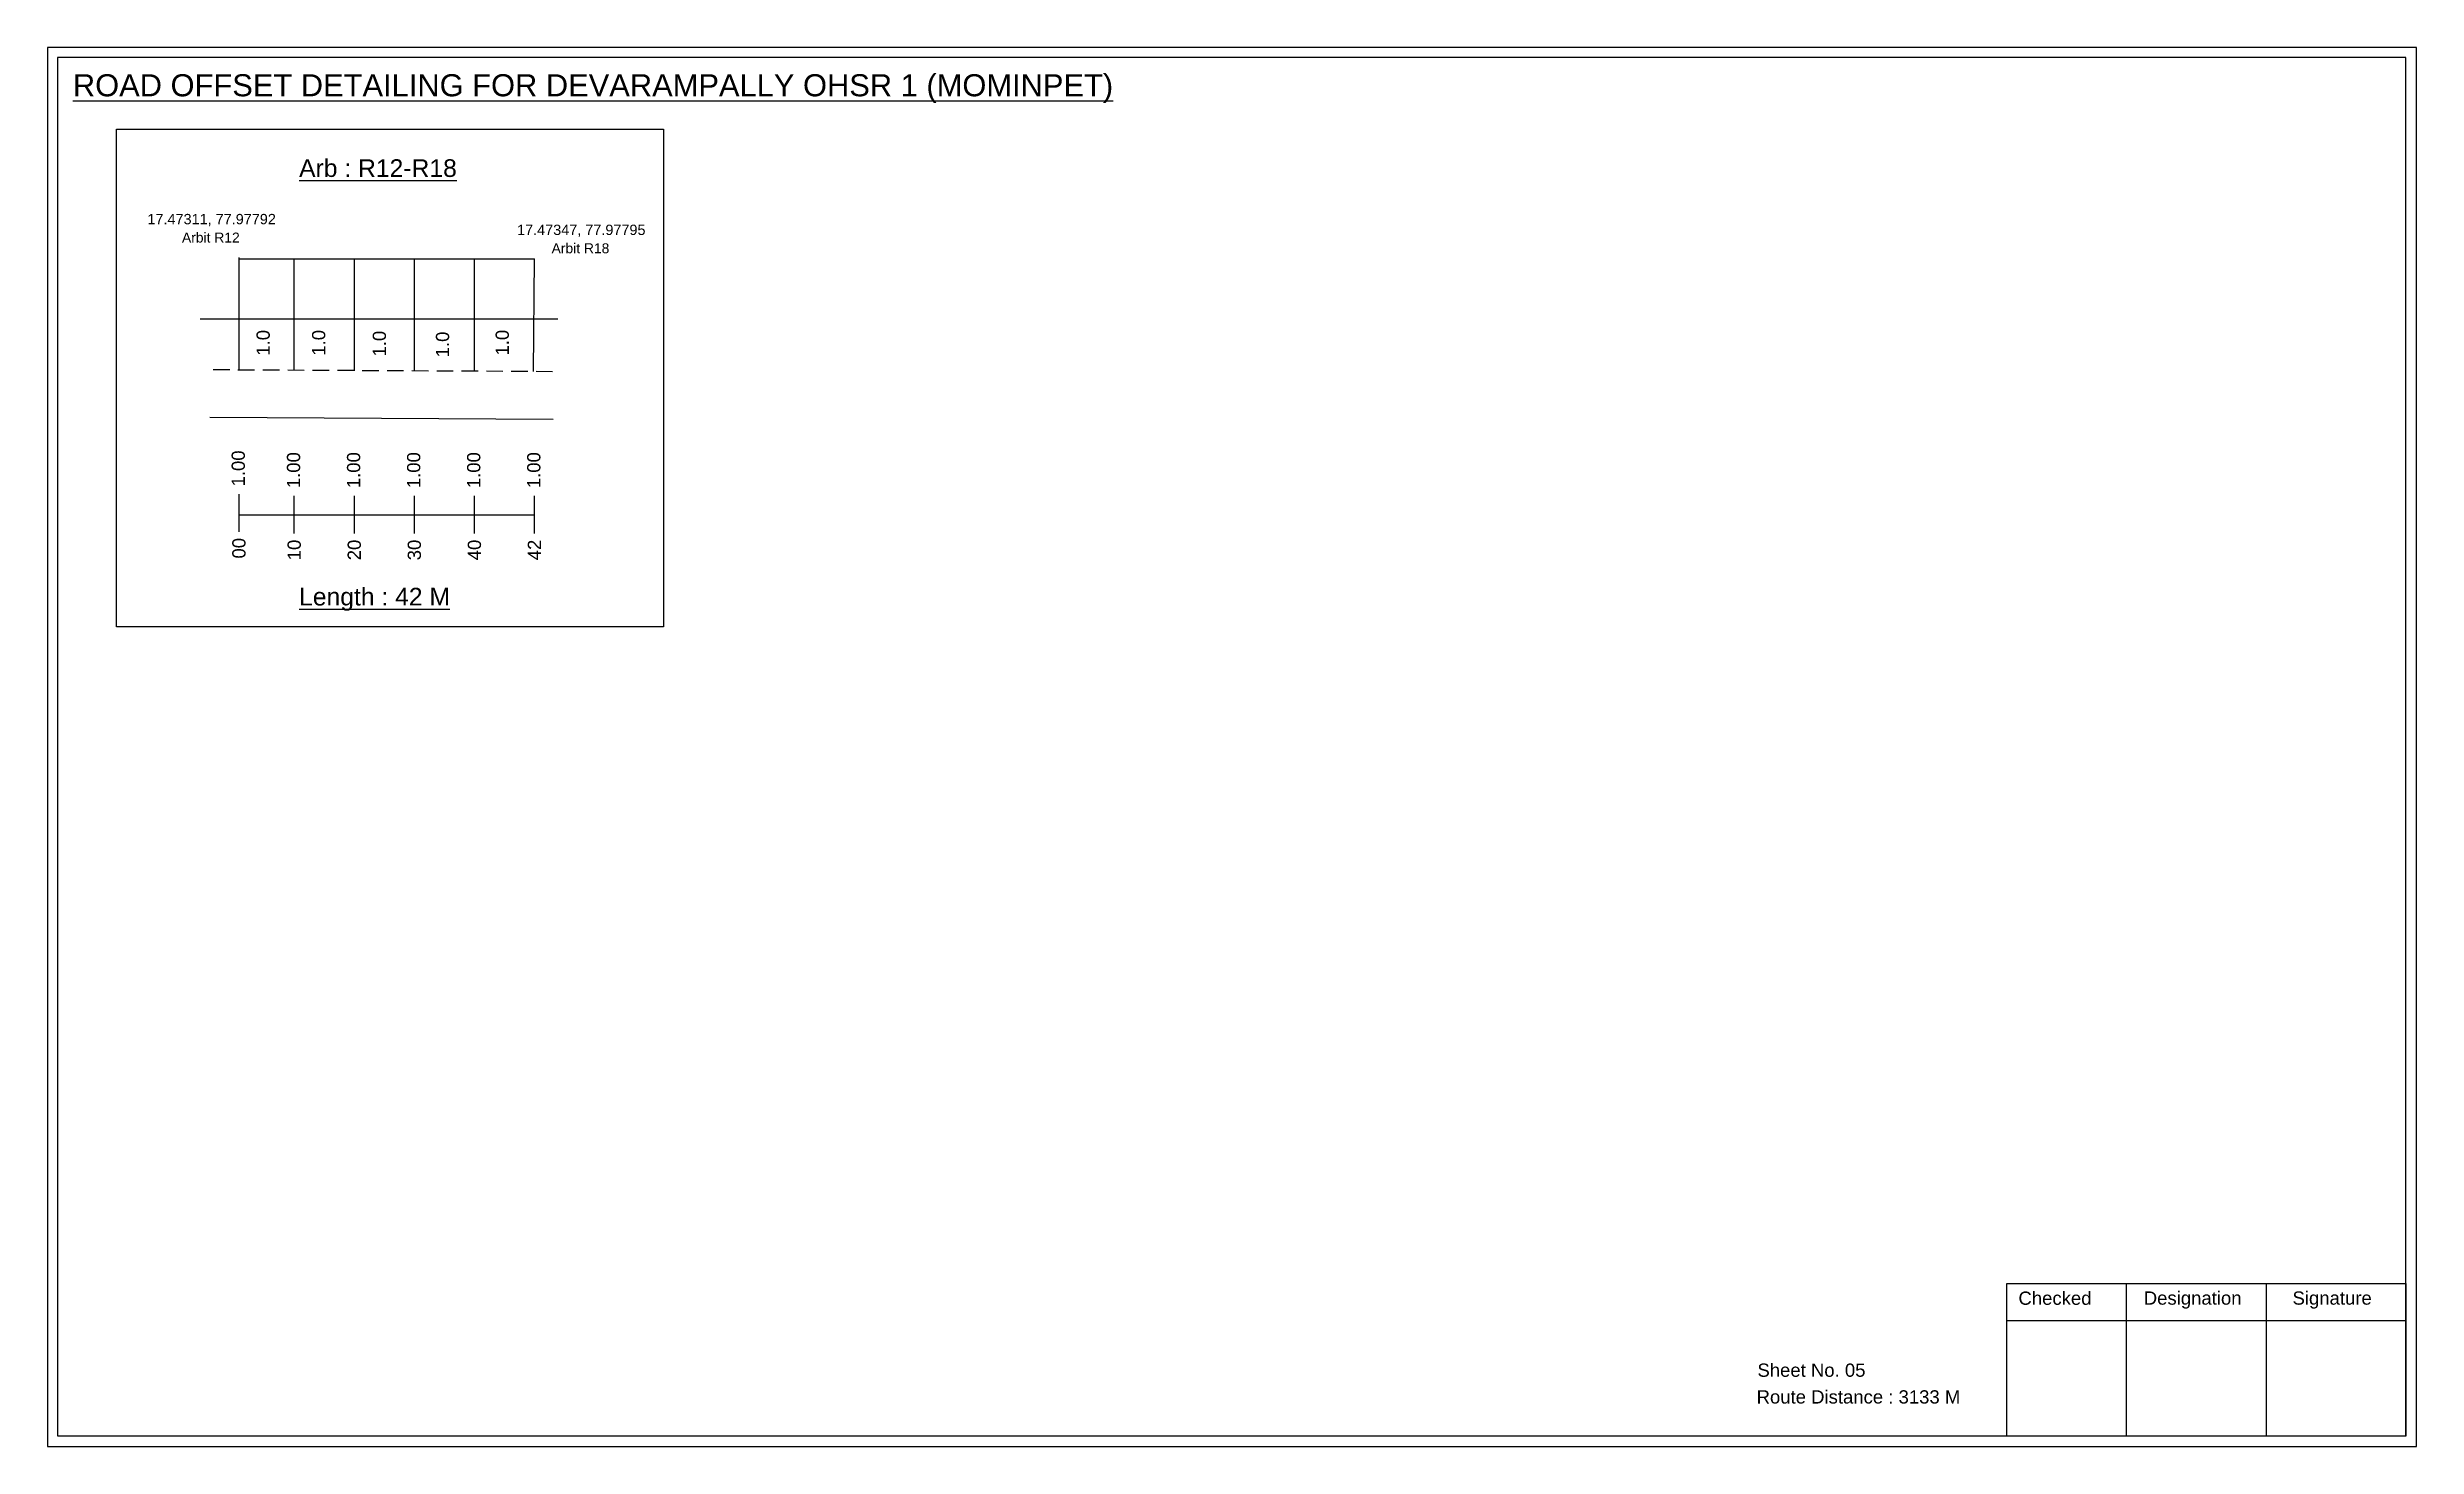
# Model space of a CAD drawing. Header units: inches. Extents: x 774 to 7852, y 198 to 1433.
# Drawn here: x 6681 to 7217, y 1014 to 1331 of the extents above; entities that cross this region are included whole.
import ezdxf

# ---------------------------------------------------------------- set-up
doc = ezdxf.new("R2010")
doc.units = ezdxf.units.IN
doc.header["$MEASUREMENT"] = 0
doc.linetypes.add('DASHED2', pattern=[0.375, 0.25, -0.125])
doc.layers.add('PDF_Geometry', color=7, linetype='Continuous')
doc.layers.add('PDF_Text', color=5, linetype='Continuous')
doc.styles.add('PDF Arial', font='arial.ttf')
doc.styles.get("Standard").update_dxf_attribs({"font": 'arial.ttf'})

msp = doc.modelspace()

# ---------------------------------------------------------------- texts
at = {"color": 242, "true_color": 0xcd2027}
for s, height, p in [('%%UROAD OFFSET DETAILING FOR DEVARAMPALLY OHSR 1 (MOMINPET)', 5, (6686.66, 1319.51)), ('%%UArb : R12-R18', 4, (6737.88, 1301.26)), ('%%ULength : 42 M', 4, (6737.88, 1204.26))]:
    msp.add_text(s, height=height, dxfattribs=at).set_placement(p)
at = {"color": 5}
for s, height, p in [('17.47311, 77.97792', 2.34, (6703.54, 1290.55)), ('Arbit R12', 2.246, (6711.36, 1286.42)), ('17.47347, 77.97795', 2.34, (6787.24, 1288.12)), ('Arbit R18', 2.246, (6795.06, 1283.99))]:
    msp.add_text(s, height=height, dxfattribs=at).set_placement(p)
for p in [(6731.24, 1260.8), (6743.81, 1260.8), (6757.55, 1260.61), (6771.86, 1260.42), (6785.38, 1260.83)]:
    msp.add_text('1.0', height=3, rotation=90).set_placement(p)
at = {"color": 217, "true_color": 0x93278f}
for s, p in [('1.00', (6725.6, 1231.2)), ('1.00', (6738.12, 1230.81)), ('1.00', (6751.72, 1230.81)), ('1.00', (6765.32, 1230.81)), ('1.00', (6778.92, 1230.81)), ('1.00', (6792.52, 1230.81)), ('00', (6725.75, 1214.88)), ('10', (6738.27, 1214.49)), ('20', (6751.87, 1214.49)), ('30', (6765.47, 1214.49)), ('40', (6779.07, 1214.49)), ('42', (6792.67, 1214.49))]:
    msp.add_text(s, height=3, rotation=90, dxfattribs=at).set_placement(p)
for s, p in [('Sheet No. 05', (7068.1, 1029.67)), ('Route Distance : 3133 M', (7067.91, 1023.62))]:
    msp.add_text(s, height=3).set_placement(p)
at = {"layer": 'PDF_Text', "color": 7, "attachment_point": 7, "style": 'PDF Arial'}
for s, insert, char_height in [('Checked', (7127.2, 1045.92), 3.001), ('Designation', (7155.58, 1045.09), 3.0006), ('Signature', (7189.26, 1045.09), 3.001)]:
    msp.add_mtext(s, dxfattribs=dict(at, insert=insert, char_height=char_height))

# ---------------------------------------------------------------- linework, layer by layer
for p, q in [((6724.28, 1257.52), (6724.28, 1283.05)), ((6736.8, 1257.47), (6736.8, 1282.75)), ((6750.4, 1257.41), (6750.4, 1282.75)), ((6764, 1257.47), (6764, 1282.75)), ((6777.6, 1257.22), (6777.6, 1282.75)), ((6790.97, 1257.25), (6791.2, 1282.75)), ((6796.45, 1269.08), (6715.49, 1269.08)), ((6717.7, 1246.88), (6795.43, 1246.44))]:
    msp.add_line(p, q)
at = {"color": 5}
msp.add_line((6724.28, 1282.75), (6791.2, 1282.75), dxfattribs=at)
at = {"linetype": 'DASHED2', "ltscale": 15}
msp.add_line((6718.42, 1257.66), (6796.7, 1257.25), dxfattribs=at)
at = {"color": 217, "true_color": 0x93278f}
for p, q in [((6724.28, 1220.9), (6724.28, 1229.46)), ((6736.8, 1220.52), (6736.8, 1229.08)), ((6750.4, 1220.52), (6750.4, 1229.08)), ((6764, 1220.52), (6764, 1229.08)), ((6777.6, 1220.52), (6777.6, 1229.08)), ((6791.2, 1220.52), (6791.2, 1229.08)), ((6724.28, 1224.79), (6791.2, 1224.8))]:
    msp.add_line(p, q, dxfattribs=at)
msp.add_lwpolyline([(6696.57, 1312.11), (6820.38, 1312.11), (6820.38, 1199.43), (6696.57, 1199.43)], close=True)
at = {"layer": 'PDF_Geometry'}
for points in [[(6680.89, 1330.58), (6680.89, 1013.87), (7217.36, 1013.87), (7217.36, 1330.58)], [(6683.21, 1328.26), (6683.21, 1016.29), (7214.94, 1016.29), (7214.94, 1328.26)]]:
    msp.add_lwpolyline(points, close=True, dxfattribs=at)
at = {"layer": 'PDF_Geometry', "color": 242, "true_color": 0xcc1f26}
msp.add_lwpolyline([(7214.94, 1016.2), (7124.6, 1016.2), (7124.6, 1050.81), (7214.94, 1050.81)], close=True, dxfattribs=at)
for points in [[(7151.58, 1050.81), (7151.58, 1016.2)], [(7183.31, 1050.81), (7183.31, 1016.2)], [(7124.6, 1042.43), (7214.94, 1042.43)]]:
    msp.add_lwpolyline(points, dxfattribs=at)

msp.set_redraw_order([(e.dxf.handle, doc.entitydb.next_handle()) for e in msp.query("TEXT MTEXT ATTDEF DIMENSION ARC_DIMENSION")])  # texts and dimensions are drawn at this point

doc.saveas('drawing.dxf')
